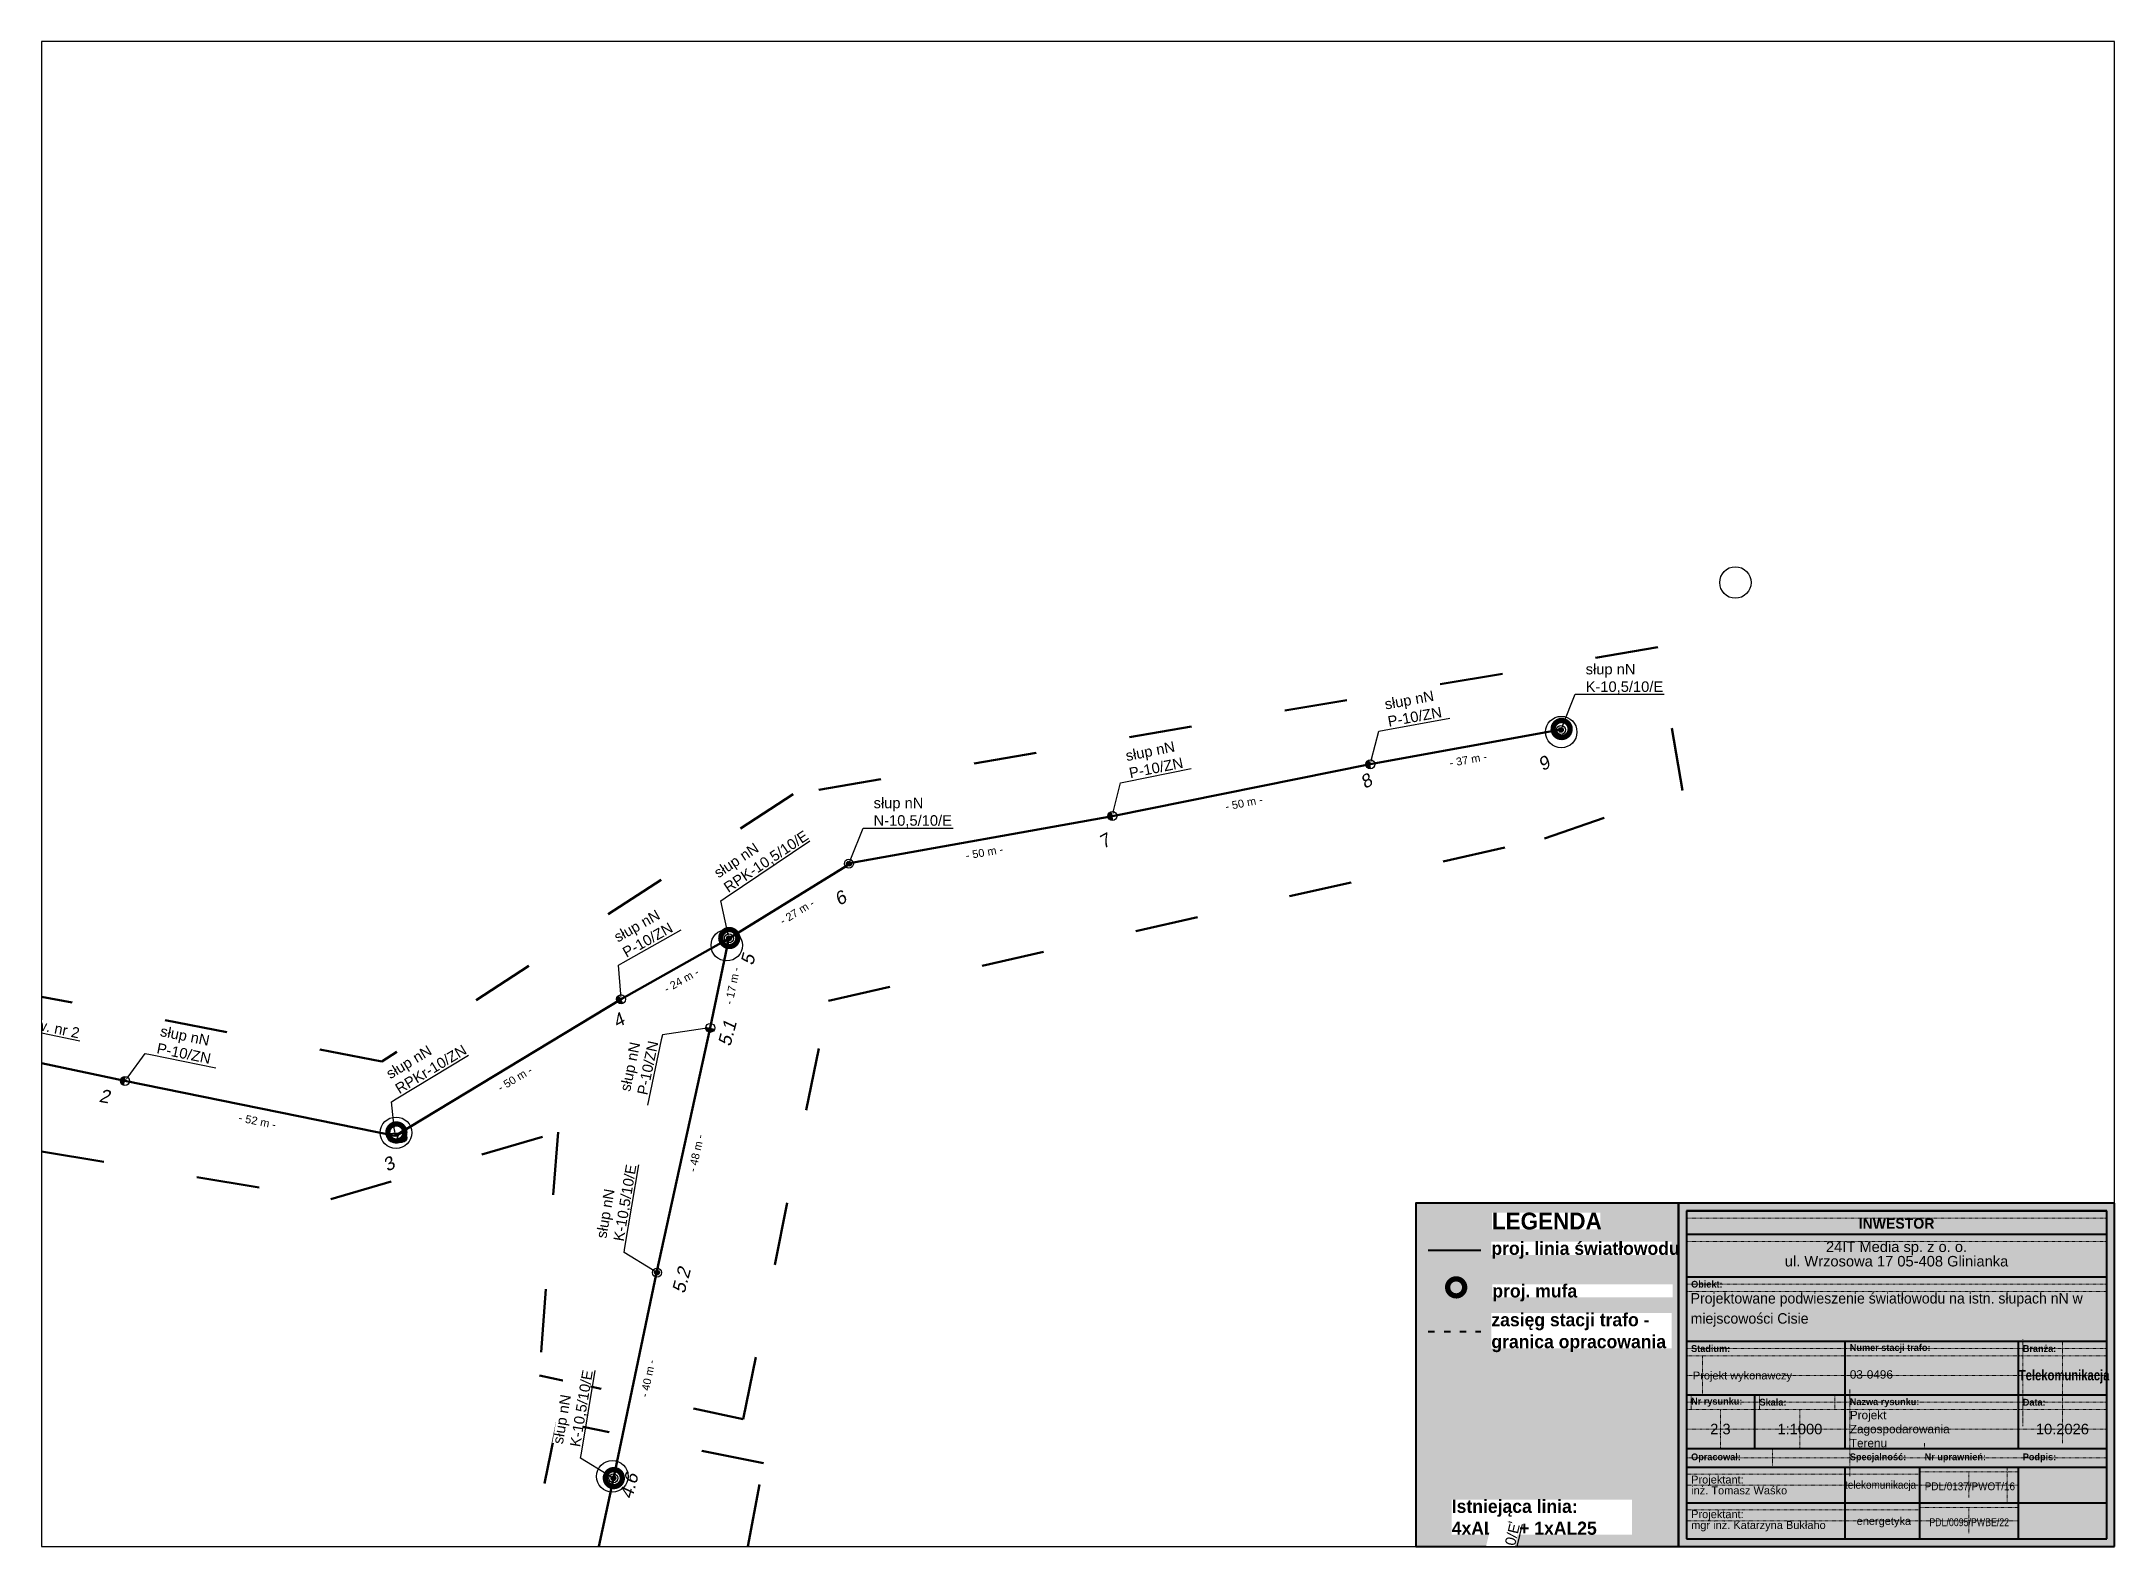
# Paper-space layout '496-3' of a CAD drawing. Header units: metres, sheet in millimetres. Extents: x 0 to 395, y 0 to 287.
# The model-space entities are those that its viewports show. They can reach past a viewport. Long polylines and large blocks are cut down to what shows.
import ezdxf
from ezdxf import colors
from ezdxf.entities.mleader import LeaderData, LeaderLine
from ezdxf.math import Vec2, Vec3

# ---------------------------------------------------------------- set-up
doc = ezdxf.new("R2010")
doc.units = ezdxf.units.M
for name, pattern in [('ACAD_ISO03W100', [30, 12, -18]), ('DGN Style 2', [0.005224, 0.003135, -0.00209]), ('GCAD_ISO03W100', [30, 12, -18])]:
    doc.linetypes.add(name, pattern=pattern)
for name, color, linetype, lineweight in [('!tele', 30, 'Continuous', 50), ('!trafo', 6, 'GCAD_ISO03W100', 50), ('00_Mufa', 3, 'Continuous', 30), ('@Tabelka', 7, 'Continuous', 13), ('_mm zasięg trafo', 6, 'ACAD_ISO03W100', 35), ('_numery', 7, 'Continuous', 40), ('_światłowód', 30, 'Continuous', 50)]:
    doc.layers.add(name, color=color, linetype=linetype, lineweight=lineweight)
doc.layers.add('@KonstrTabelki', color=253, linetype='DGN Style 2', lineweight=0, plot=False)
for name, color, linetype in [('_MM mufy', 3, 'Continuous'), ('_MM opisy', 7, 'Continuous'), ('_MM slupy', 5, 'Continuous'), ('DIM', 7, 'Continuous')]:
    doc.layers.add(name, color=color, linetype=linetype)
doc.styles.add('BardzoMale-PrawaGora', font='arial.ttf', dxfattribs={"height": 0.0025})
doc.styles.get("Standard").update_dxf_attribs({"font": 'arial.ttf'})
doc.dimstyles.new('opis linie', dxfattribs={"dimtxt": 1.5, "dimasz": 0.18, "dimexe": 0.18, "dimexo": 0.0625, "dimgap": 2.5, "dimtad": 4, "dimdec": 0, "dimzin": 0, "dimdsep": 46, "dimtxsty": 'Standard', "dimcen": 0.09, "dimse1": 1, "dimse2": 1, "dimsd1": 1, "dimsd2": 1, "dimclrt": 256, "dimadec": 0, "dimazin": 0, "dimtfac": 1, "dimtdec": 0, "dimtofl": 0, "dimtmove": 0, "dimatfit": 3, "dimfxl": 1, "dimtfill": 1, "dimtolj": 1, "dimtzin": 0, "dimarcsym": 0})

psp = doc.layouts.new('496-3')

# ---------------------------------------------------------------- texts
at = {"color": 18, "true_color": 0x000000, "insert": (313.91, 48.27), "char_height": 2, "width": 76.9558, "attachment_point": 1, "line_spacing_factor": 0.825, "style": 'BardzoMale-PrawaGora'}
psp.add_mtext('\\pxsm1.15,ql;{\\fLato Light|b0|i0|c238|p34;\\C256;Projektowane podwieszenie światłowodu na istn. słupach nN w miejscowości Cisie}', dxfattribs=at)
at = {"color": 1, "char_height": 1.6, "width": 26.3577, "attachment_point": 4}
for s, insert in [('{\\C18;\\c0;03-0496}', (344.21, 32.76, 1)), ('{\\C18;\\c0;Projekt Zagospodarowania Terenu}', (344.21, 22.36, 1))]:
    psp.add_mtext(s, dxfattribs=dict(at, insert=insert))
at = {"char_height": 2, "attachment_point": 5, "line_spacing_factor": 0.825}
for s, insert in [('2.3', (319.57, 22.36)), ('1:1000', (334.71, 22.36))]:
    psp.add_mtext(s, dxfattribs=dict(at, insert=insert))

msp = doc.modelspace()

# ---------------------------------------------------------------- blocks, each defined once
blk = doc.blocks.new('tabelka')
at = {"true_color": 0xffffff, "transparency": 33554687}
h = blk.add_hatch(color=7, dxfattribs=at)
h.dxf.hatch_style = 1
h.paths.add_polyline_path([(-83, 65.41), (0, 65.41), (0, 0), (-83, 0)])
at = {"layer": '@KonstrTabelki', "lineweight": 0}
for p, q in [((-1.5, 62.52), (-81.5, 62.52)), ((-1.5, 58.08), (-81.5, 58.08)), ((-1.5, 49.94), (-81.5, 49.94)), ((-81.5, 48.55), (-1.5, 48.55)), ((-1.5, 37.69), (-81.5, 37.69)), ((-81.5, 36.3), (-1.5, 36.3)), ((-78.46, 36.3), (-78.46, 28.86)), ((-17.47, 39.44), (-17.47, 22.94)), ((-9.93, 19.68), (-9.93, 39.08)), ((-81.5, 32.58), (-1.5, 32.58)), ((-80.6, 28.86), (-80.6, 26.08)), ((-67.58, 28.86), (-67.58, 26.08)), ((-53.27, 26.08), (-53.27, 28.86)), ((-50.39, 29.9), (-50.39, 18.64)), ((-17.47, 28.86), (-17.47, 22.94)), ((-9.93, 19.68), (-9.93, 28.86)), ((-1.5, 27.47), (-81.5, 27.47)), ((-81.5, 26.08), (-1.5, 26.08)), ((-74.99, 18.64), (-74.99, 26.08)), ((-59.88, 18.64), (-59.88, 26.08)), ((-1.5, 27.47), (-18.36, 27.47)), ((-1.5, 22.36), (-81.5, 22.36)), ((-1.5, 22.36), (-18.36, 22.36)), ((-81.5, 16.88), (-1.5, 16.88)), ((-65.11, 18.64), (-65.11, 15.11)), ((-50.39, 18.64), (-50.39, 13.41)), ((-36.15, 19.68), (-36.15, 18.64)), ((-37.05, 13.77), (-81.5, 13.77)), ((-37.05, 14.25), (-18.36, 14.25)), ((-27.71, 14.25), (-27.71, 9.31)), ((-20.43, 15.11), (-20.43, 8.31)), ((-37.05, 11.71), (-81.5, 11.71)), ((-18.36, 11.71), (-37.05, 11.71)), ((-37.05, 6.97), (-81.5, 6.97)), ((-37.05, 4.9), (-81.5, 4.9)), ((-37.05, 7.44), (-18.36, 7.44)), ((-18.36, 4.9), (-37.05, 4.9)), ((-27.71, 7.44), (-27.71, 2.5))]:
    blk.add_line(p, q, dxfattribs=at)
at = {"layer": '@KonstrTabelki'}
for points in [[(-51.29, 28.86), (-51.29, 39.08)], [(-51.29, 18.64), (-51.29, 28.86)]]:
    blk.add_lwpolyline(points, dxfattribs=at)
at = {"layer": '@Tabelka', "lineweight": 40}
for p, q in [((0, 65.41), (-83, 65.41)), ((-83, 65.41), (-83, 0)), ((-81.5, 63.91), (-1.5, 63.91)), ((-1.5, 63.91), (-81.5, 63.91)), ((-81.5, 63.91), (-81.5, 1.5)), ((-1.5, 1.5), (-1.5, 63.91)), ((0, 0), (0, 65.41)), ((-81.5, 59.47), (-1.5, 59.47)), ((-81.5, 51.33), (-1.5, 51.33)), ((-81.5, 39.08), (-1.5, 39.08)), ((-81.5, 39.08), (-18.36, 39.08)), ((-51.29, 28.86), (-51.29, 39.08)), ((-51.29, 28.86), (-51.29, 35.67)), ((-18.36, 39.08), (-18.36, 28.86)), ((-81.5, 28.86), (-18.36, 28.86)), ((-68.48, 18.64), (-68.48, 28.86)), ((-51.29, 18.64), (-51.29, 28.86)), ((-18.36, 28.86), (-1.5, 28.86)), ((-18.36, 28.86), (-18.36, 18.64)), ((-51.29, 18.64), (-51.29, 25.45)), ((-18.36, 25.45), (-18.36, 18.64)), ((-81.5, 18.64), (-1.5, 18.64)), ((-81.5, 18.64), (-1.5, 18.64)), ((-81.5, 15.11), (-1.5, 15.11)), ((-51.29, 1.5), (-51.29, 15.11)), ((-37.05, 1.5), (-37.05, 15.11)), ((-18.36, 15.11), (-18.36, 1.5)), ((-81.5, 8.31), (-1.5, 8.31)), ((-81.5, 8.31), (-1.5, 8.31)), ((-81.5, 1.5), (-1.5, 1.5)), ((-83, 0), (0, 0))]:
    blk.add_line(p, q, dxfattribs=at)
at = {"layer": '@Tabelka'}
for s, insert, char_height, attachment_point, line_spacing_factor in [('{\\fLato Light|b1|i0|c238|p34;INWESTOR}', (-41.5, 62.52), 2, 2, 0.825), ('24IT Media sp. z o. o.\\Pul. Wrzosowa 17 05-408 Glinianka', (-41.5, 58.08), 2, 2, 0.825), ('{\\fLato Light|b1|i0|c238|p34;Obiekt:}', (-80.6, 49.94), 1.3, 4, 0.946154), ('{\\fLato Light|b1|i0|c238|p34;Branża:}', (-17.47, 37.69), 1.3, 4, 0.946154), ('Projekt wykonawczy', (-80.27, 32.34), 1.5, 4, 0.825), ('{\\fLato Light|b1|i0|c238|p34;\\W0.8;Telekomunikacja}', (-9.6, 32.34), 2, 5, 0.76875), ('{\\fLato Light|b1|i0|c238|p34;Nr rysunku:}', (-80.6, 27.47), 1.3, 4, 0.946154), ('{\\fLato Light|b1|i0|c238|p34;Skala:}', (-67.58, 27.47), 1.3, 4, 0.946154), ('{\\fLato Light|b1|i0|c238|p34;Nazwa rysunku:}', (-50.39, 27.38), 1.3, 4, 0.946154), ('{\\fLato Light|b1|i0|c238|p34;Data:}', (-17.47, 27.47), 1.3, 4, 0.946154), ('10.2026', (-9.93, 22.36), 2, 5, 0.825), ('{\\fLato Light|b1|i0|c238|p34;Opracował:}', (-80.6, 16.88), 1.3, 4, 0.946154), ('{\\fLato Light|b1|i0|c238|p34;Specjalność:}', (-50.39, 16.88), 1.3, 4, 0.946154), ('{\\fLato Light|b1|i0|c238|p34;Nr uprawnień:}', (-36.15, 16.88), 1.3, 4, 0.946154), ('{\\fLato Light|b1|i0|c238|p34;Podpis:}', (-17.47, 16.88), 1.3, 4, 0.946154)]:
    blk.add_mtext(s, dxfattribs=dict(at, insert=insert, char_height=char_height, attachment_point=attachment_point, line_spacing_factor=line_spacing_factor))
for s, insert, char_height, width, attachment_point, line_spacing_factor in [('{\\fLato Light|b1|i0|c238|p34;Stadium:}', (-80.6, 37.69), 1.3, 8.6456, 4, 0.946154), ('{\\fLato Light|b1|i0|c238|p34;Numer stacji trafo:}', (-50.39, 37.69), 1.3, 16.1141, 4, 0.946154), ('Projektant:\\Pinż. Tomasz Waśko', (-80.6, 11.71), 1.5, 27.9275, 4, 0.825), ('{\\W0.9;telekomunikacja}', (-44.53, 11.53), 1.5, 22.915, 5, 0.825), ('{\\W0.9;PDL/0137/PWOT/16}', (-27.54, 11.46), 1.5, 22.915, 5, 0.825), ('Projektant:\\Pmgr inż. Katarzyna Bukłaho', (-80.6, 4.9), 1.5, 27.9275, 4, 0.825), ('energetyka', (-43.91, 4.64), 1.5, 22.915, 5, 0.825), ('{\\W0.8;PDL/0095/PWBE/22}', (-27.66, 4.62), 1.5, 22.915, 5, 0.825)]:
    blk.add_mtext(s, dxfattribs=dict(at, insert=insert, char_height=char_height, width=width, attachment_point=attachment_point, line_spacing_factor=line_spacing_factor))
blk = doc.blocks.new('mufa')
at = {"layer": '_MM mufy'}
h = blk.add_hatch(color=256, dxfattribs=at)
h.dxf.hatch_style = 1
h.paths.add_polyline_path([(2.15, 0.12, 1), (-2.1, -0.05, 1)])
h.paths.add_polyline_path([(-1.1, -0.01, -1), (1.15, 0.08, -1)], flags=16)
h.paths.add_polyline_path([(-0.83, 0, -1), (0.88, 0.07, -1)], flags=0)
blk = doc.blocks.new('legenda')
at = {"true_color": 0xffffff, "transparency": 33554687}
h = blk.add_hatch(color=7, dxfattribs=at)
h.dxf.hatch_style = 1
h.paths.add_polyline_path([(-50, 65.41), (0, 65.41), (0, 0), (-50, 0)])
at = {"lineweight": 40}
blk.add_lwpolyline([(0, 65.41), (-50, 65.41), (-50, 0)], dxfattribs=at)
at = {"layer": '_mm zasięg trafo', "lineweight": 40, "ltscale": 0.1}
blk.add_lwpolyline([(-47.62, 40.95), (-37.62, 40.95)], dxfattribs=at)
at = {"layer": '_światłowód', "lineweight": 40}
blk.add_lwpolyline([(-47.62, 56.41), (-37.62, 56.41)], dxfattribs=at)
at = {"layer": '_mm zasięg trafo'}
blk.add_blockref('mufa', (-42.35, 49.31), dxfattribs=at)
at = {"layer": '_mm zasięg trafo', "bg_fill": 3, "box_fill_scale": 1, "bg_fill_color": 256, "bg_fill_transparency": 0}
for s, width, heights, insert, char_height, attachment_point in [('{\\fLato Light|b1|i0|c238|p34;\\C7;LEGENDA}', 20.65, [-3.27], (-35.53, 63.58), 3.2, 1), ('\\pxt4;{\\fLato Light|b1|i0|c238|p34;\\C7;proj. linia światłowodu}', 34.3358, [0], (-35.62, 56.41), 2.5, 4), ('\\pxt4;{\\fLato Light|b1|i0|c238|p34;\\C7;proj. mufa}', 34.3358, [0], (-35.44, 48.3), 2.5, 4), ('\\pxt4;{\\fLato Light|b1|i0|c238|p34;\\C7;zasięg stacji trafo - granica opracowania}', 34.3358, [-7.36], (-35.62, 40.72), 2.5, 4)]:
    blk.add_mtext_dynamic_manual_height_columns(s, width=width, gutter_width=1, heights=heights, dxfattribs=dict(at, insert=insert, char_height=char_height, attachment_point=attachment_point))
at = {"lineweight": 40}
blk.add_lwpolyline([(-50, 0), (0, 0), (0, 65.41)], dxfattribs=at)
at = {"layer": '_mm zasięg trafo', "insert": (-43.16, 5.56), "char_height": 2.5, "attachment_point": 4, "bg_fill": 3, "box_fill_scale": 1, "bg_fill_color": 256, "bg_fill_transparency": 0}
blk.add_mtext_dynamic_manual_height_columns('\\pxt4;{\\fLato Light|b1|i0|c238|p34;\\C7;Istniejąca linia:\\P4xAL50 + 1xAL25}', width=34.3358, gutter_width=1, heights=[-6.79], dxfattribs=at)
blk = doc.blocks.new('ZN')
at = {"layer": '_MM slupy', "transparency": 33554687}
h = blk.add_hatch(color=256, dxfattribs=at)
h.dxf.hatch_style = 1
h.paths.add_polyline_path([(0, -0.86), (0, 0.86, 1)])
at = {"layer": '_MM slupy'}
blk.add_circle((0, 0), 0.857, dxfattribs=at)
blk = doc.blocks.new('*D3219')
at = {"layer": 'DIM', "insert": (7526285.87, 5787678.51), "char_height": 1.5, "attachment_point": 5, "rotation": 78.2169, "bg_fill": 3, "box_fill_scale": 1.1, "bg_fill_color": 9, "bg_fill_true_color": 13158600, "bg_fill_transparency": 0}
blk.add_mtext('\\A1;- 17 m -', dxfattribs=at)
blk = doc.blocks.new('*D3220')
at = {"layer": 'DIM', "insert": (7526278.97, 5787646.64), "char_height": 1.5, "attachment_point": 5, "rotation": 77.6135, "bg_fill": 3, "box_fill_scale": 1.1, "bg_fill_color": 9, "bg_fill_true_color": 13158600, "bg_fill_transparency": 0}
blk.add_mtext('\\A1;- 48 m -', dxfattribs=at)
blk = doc.blocks.new('*D3221')
at = {"layer": 'DIM', "insert": (7526269.77, 5787603.76), "char_height": 1.5, "attachment_point": 5, "rotation": 78.2129, "bg_fill": 3, "box_fill_scale": 1.1, "bg_fill_color": 9, "bg_fill_true_color": 13158600, "bg_fill_transparency": 0}
blk.add_mtext('\\A1;- 40 m -', dxfattribs=at)
blk = doc.blocks.new('*D3222')
at = {"layer": 'DIM', "insert": (7526260.99, 5787562.51), "char_height": 1.5, "attachment_point": 5, "rotation": 77.8279, "bg_fill": 3, "box_fill_scale": 1.1, "bg_fill_color": 9, "bg_fill_true_color": 13158600, "bg_fill_transparency": 0}
blk.add_mtext('\\A1;- 44 m -', dxfattribs=at)
blk = doc.blocks.new('*D3226')
at = {"layer": 'DIM', "insert": (7526425.91, 5787721.55), "char_height": 1.5, "attachment_point": 5, "rotation": 10.3416, "bg_fill": 3, "box_fill_scale": 1.1, "bg_fill_color": 9, "bg_fill_true_color": 13158600, "bg_fill_transparency": 0}
blk.add_mtext('\\A1;- 37 m -', dxfattribs=at)
blk = doc.blocks.new('*D3227')
at = {"layer": 'DIM', "insert": (7526383.23, 5787713.31), "char_height": 1.5, "attachment_point": 5, "rotation": 11.3607, "bg_fill": 3, "box_fill_scale": 1.1, "bg_fill_color": 9, "bg_fill_true_color": 13158600, "bg_fill_transparency": 0}
blk.add_mtext('\\A1;- 50 m -', dxfattribs=at)
blk = doc.blocks.new('*D3228')
at = {"layer": 'DIM', "insert": (7526333.82, 5787703.91), "char_height": 1.5, "attachment_point": 5, "rotation": 10.1704, "bg_fill": 3, "box_fill_scale": 1.1, "bg_fill_color": 9, "bg_fill_true_color": 13158600, "bg_fill_transparency": 0}
blk.add_mtext('\\A1;- 50 m -', dxfattribs=at)
blk = doc.blocks.new('*D3229')
at = {"layer": 'DIM', "insert": (7526298.18, 5787692.6), "char_height": 1.5, "attachment_point": 5, "rotation": 31.6696, "bg_fill": 3, "box_fill_scale": 1.1, "bg_fill_color": 9, "bg_fill_true_color": 13158600, "bg_fill_transparency": 0}
blk.add_mtext('\\A1;- 27 m -', dxfattribs=at)
blk = doc.blocks.new('*D3230')
at = {"layer": 'DIM', "insert": (7526276.17, 5787679.56), "char_height": 1.5, "attachment_point": 5, "rotation": 29.4497, "bg_fill": 3, "box_fill_scale": 1.1, "bg_fill_color": 9, "bg_fill_true_color": 13158600, "bg_fill_transparency": 0}
blk.add_mtext('\\A1;- 24 m -', dxfattribs=at)
blk = doc.blocks.new('*D3231')
at = {"layer": 'DIM', "insert": (7526244.48, 5787660.81), "char_height": 1.5, "attachment_point": 5, "rotation": 31.137, "bg_fill": 3, "box_fill_scale": 1.1, "bg_fill_color": 9, "bg_fill_true_color": 13158600, "bg_fill_transparency": 0}
blk.add_mtext('\\A1;- 50 m -', dxfattribs=at)
blk = doc.blocks.new('*D3232')
at = {"layer": 'DIM', "insert": (7526195.46, 5787652.73), "char_height": 1.5, "attachment_point": 5, "rotation": 348.5218, "bg_fill": 3, "box_fill_scale": 1.1, "bg_fill_color": 9, "bg_fill_true_color": 13158600, "bg_fill_transparency": 0}
blk.add_mtext('\\A1;- 52 m -', dxfattribs=at)
blk = doc.blocks.new('*D3233')
at = {"layer": 'DIM', "insert": (7526145.68, 5787663.03), "char_height": 1.5, "attachment_point": 5, "rotation": 348.0841, "bg_fill": 3, "box_fill_scale": 1.1, "bg_fill_color": 9, "bg_fill_true_color": 13158600, "bg_fill_transparency": 0}
blk.add_mtext('\\A1;- 49 m -', dxfattribs=at)
blk = doc.blocks.new('R')
at = {"layer": '_MM slupy', "transparency": 33554687}
h = blk.add_hatch(color=256, dxfattribs=at)
h.dxf.hatch_style = 1
h.paths.add_polyline_path([(-0.93, -0.86), (-0.93, 0.86, 1)])
h = blk.add_hatch(color=256, dxfattribs=at)
h.dxf.hatch_style = 1
h.paths.add_polyline_path([(0.93, 0.86), (0.93, -0.86, 1)])
at = {"layer": '_MM slupy'}
for points in [[(-0.93, 0.86), (0.93, 0.86)], [(-0.93, -0.86), (0.93, -0.86)]]:
    blk.add_lwpolyline(points, dxfattribs=at)
for centre in [(-0.93, 0), (0.93, 0)]:
    blk.add_circle(centre, 0.857, dxfattribs=at)
blk = doc.blocks.new('E')
at = {"layer": '_MM slupy'}
h = blk.add_hatch(color=256, dxfattribs=at)
h.dxf.hatch_style = 1
h.paths.add_polyline_path([(0.27, 0.37, 1), (-0.27, -0.37, 1)])
for radius in [0.857, 0.457]:
    blk.add_circle((0, 0), radius, dxfattribs=at)
blk = doc.blocks.new('q')
at = {"layer": '_MM slupy'}
blk.add_blockref('ZN', (0, 0), dxfattribs=at)
at = {"layer": '_MM opisy'}
ml = blk.add_multileader_mtext('Standard', dxfattribs=at)
ml.set_content('\\pxql;słup nN\\PP-10/ZN', color=256)
ml.set_leader_properties()
ml.build(insert=Vec2(0, 0))
ml.multileader.update_dxf_attribs({"has_text_frame": 1, "text_left_attachment_type": 5, "text_right_attachment_type": 5, "dogleg_length": 1, "arrow_head_size": 1})
ctx = ml.context
ctx.base_point, ctx.char_height, ctx.arrow_head_size, ctx.landing_gap_size, ctx.plane_origin = Vec3(3.75, 5.9), 2, 1, 1, Vec3(1.72, -1.42)
ctx.left_attachment, ctx.right_attachment = 5, 5
notes = []
notes.append((ctx, [(0, (1, 1, 0), (2.75, 5.9), (1, 0), 1, [(0, [(0, 0), (2.75, 5.9)], 0, [])])]))
ctx.mtext.insert, ctx.mtext.flow_direction = Vec3(4.75, 11.7), 5
ctx.mtext.has_bg_fill, ctx.mtext.bg_color, ctx.mtext.bg_scale_factor, ctx.mtext.bg_transparency, ctx.mtext.use_window_bg_color = 1, -1023410175, 1, 0, 1
for ctx, leaders in notes:
    for number, flags, end, landing, length, lines in leaders:
        leader = LeaderData()
        leader.index, (leader.has_last_leader_line, leader.has_dogleg_vector, leader.attachment_direction) = number, flags
        leader.last_leader_point, leader.dogleg_vector, leader.dogleg_length = Vec3(end), Vec3(landing), length
        for number, points, colour, breaks in lines:
            line = LeaderLine()
            line.index, line.vertices, line.color, line.breaks = number, Vec3.list(points), colors.encode_raw_color(colour), breaks
            leader.lines.append(line)
        ctx.leaders.append(leader)

# ---------------------------------------------------------------- linework, layer by layer
at = {"layer": '!trafo'}
for points in [[(7526458.12, 5787567.94), (7526415.96, 5787570.38), (7526398.84, 5787502.11)], [(7526273.08, 5787488.73), (7526291.8, 5787587.62), (7526252.51, 5787595.53), (7526231.41, 5787491.63)]]:
    msp.add_lwpolyline(points, dxfattribs=at)
msp.add_lwpolyline([(7525573.46, 5787783.72), (7525566.02, 5787748.05), (7525693.92, 5787724.85), (7525684.86, 5787676.78), (7525730.62, 5787669.74), (7525742.18, 5787719.35), (7526043.07, 5787665.25), (7526209.43, 5787637.87), (7526252.67, 5787650.65), (7526249.12, 5787604.32), (7526287.93, 5787596.02), (7526304.14, 5787675.68), (7526440.47, 5787706.54), (7526466.72, 5787715.72), (7526462, 5787742.97), (7526297.45, 5787715.01), (7526219.13, 5787664.12), (7525893.13, 5787725.99)], close=True, dxfattribs=at)
at = {"layer": '00_Mufa'}
for centre in [(7526476.79, 5787755.3), (7526443.62, 5787726.82), (7526284.8, 5787686.24), (7526221.84, 5787650.53), (7526263, 5787585.11)]:
    msp.add_circle(centre, 3, dxfattribs=at)

# ---------------------------------------------------------------- next in the draw order: block references
for p, rotation in [((7526407.28, 5787720.71), 10.3415896370192), ((7526358.2, 5787710.84), 11.36066132223895), ((7526264.68, 5787675.95), 29.44973462084828), ((7526170.24, 5787660.41), 348.5217865194734)]:
    msp.add_blockref('q', p, dxfattribs=dict(rotation=rotation))

# ---------------------------------------------------------------- next in the draw order: leaders
at = {"layer": '_MM opisy'}
ml = msp.add_multileader_mtext('Standard', dxfattribs=at)
ml.set_content('\\pxql;słup nN\\PK-10,5/10/E', color=256)
ml.set_leader_properties()
ml.build(insert=Vec2(0, 0))
ml.multileader.update_dxf_attribs({"has_text_frame": 1, "text_left_attachment_type": 5, "text_right_attachment_type": 5, "dogleg_length": 1, "arrow_head_size": 1})
ctx = ml.context
ctx.base_point, ctx.char_height, ctx.arrow_head_size, ctx.landing_gap_size, ctx.plane_origin, ctx.plane_x_axis, ctx.plane_y_axis = Vec3(7526432.52, 5787560.43), 2, 1, 1, Vec3(7526440.05, 5787556.58), Vec3(0.233121, 0.972448), Vec3(-0.972448, 0.233121)
ctx.left_attachment, ctx.right_attachment = 5, 5
notes = []
notes.append((ctx, [(0, (1, 1, 0), (7526432.29, 5787559.46), (0.233121, 0.972448), 1, [(0, [(7526438.27, 5787555.24)], 0, [])])]))
ctx.mtext.insert, ctx.mtext.text_direction, ctx.mtext.flow_direction = Vec3(7526427.15, 5787562.75), Vec3(0.233121, 0.972448), 5
ctx.mtext.has_bg_fill, ctx.mtext.bg_color, ctx.mtext.bg_scale_factor, ctx.mtext.bg_transparency, ctx.mtext.use_window_bg_color = 1, -1023410175, 1, 0, 1
for ctx, leaders in notes:
    for number, flags, end, landing, length, lines in leaders:
        leader = LeaderData()
        leader.index, (leader.has_last_leader_line, leader.has_dogleg_vector, leader.attachment_direction) = number, flags
        leader.last_leader_point, leader.dogleg_vector, leader.dogleg_length = Vec3(end), Vec3(landing), length
        for number, points, colour, breaks in lines:
            line = LeaderLine()
            line.index, line.vertices, line.color, line.breaks = number, Vec3.list(points), colors.encode_raw_color(colour), breaks
            leader.lines.append(line)
        ctx.leaders.append(leader)

# ---------------------------------------------------------------- next in the draw order: linework, layer by layer
at = {"layer": '!tele'}
for points in [[(7526122.16, 5787670.56), (7526170.24, 5787660.41), (7526221.68, 5787649.97), (7526264.68, 5787675.95), (7526285.19, 5787687.53), (7526308.55, 5787701.94), (7526358.2, 5787710.84), (7526407.28, 5787720.71), (7526443.64, 5787727.34)], [(7526235.61, 5787472.58), (7526239.92, 5787476.29), (7526246.79, 5787508.36), (7526253.87, 5787541.36), (7526263.23, 5787584.72), (7526271.39, 5787623.84), (7526281.64, 5787670.51), (7526285.19, 5787687.53)]]:
    msp.add_lwpolyline(points, dxfattribs=at)

# ---------------------------------------------------------------- next in the draw order: dimensions: what is measured, and where the dimension line sits
at = {"layer": 'DIM'}
for p1, p2, picture, middle in [((7526443.64, 5787727.34), (7526407.28, 5787720.71), '*D3226', (7526425.91, 5787721.55)), ((7526285.19, 5787687.53), (7526281.64, 5787670.51), '*D3219', (7526285.87, 5787678.51))]:
    dim = msp.add_aligned_dim(p1=p1, p2=p2, distance=-0.75, dimstyle='opis linie', override={"dimpost": '- <> m -'}, dxfattribs=at)
    dim.commit()
    dim.dimension.update_dxf_attribs({"geometry": picture, "text_midpoint": middle})

# ---------------------------------------------------------------- next in the draw order: texts
at = {"layer": '_numery', "oblique": 10}
for s, rotation, p in [('9', 28.9889, (7526440.09, 5787719.33)), ('5', 74.9518, (7526289.77, 5787682.27))]:
    msp.add_text(s, height=2.5, rotation=rotation, dxfattribs=at).set_placement(p)

# ---------------------------------------------------------------- next in the draw order: dimensions: what is measured, and where the dimension line sits
at = {"layer": 'DIM'}
for p1, p2, picture, middle in [((7526407.28, 5787720.71), (7526358.2, 5787710.84), '*D3227', (7526383.23, 5787713.31)), ((7526281.64, 5787670.51), (7526271.39, 5787623.84), '*D3220', (7526278.97, 5787646.64))]:
    dim = msp.add_aligned_dim(p1=p1, p2=p2, distance=-0.75, dimstyle='opis linie', override={"dimpost": '- <> m -'}, dxfattribs=at)
    dim.commit()
    dim.dimension.update_dxf_attribs({"geometry": picture, "text_midpoint": middle})

# ---------------------------------------------------------------- next in the draw order: leaders
at = {"layer": '_MM opisy'}
ml = msp.add_multileader_mtext('Standard', dxfattribs=at)
ml.set_content('\\pxql;słup nN\\PK-10,5/10/E', color=256)
ml.set_leader_properties()
ml.build(insert=Vec2(0, 0))
ml.multileader.update_dxf_attribs({"has_text_frame": 1, "text_left_attachment_type": 5, "text_right_attachment_type": 5, "dogleg_length": 1, "arrow_head_size": 1})
ctx = ml.context
ctx.base_point, ctx.char_height, ctx.arrow_head_size, ctx.landing_gap_size, ctx.plane_origin = Vec3(7526447.28, 5787734.04), 2, 1, 1, Vec3(7526445.29, 5787725.82)
ctx.left_attachment, ctx.right_attachment = 5, 5
notes = []
notes.append((ctx, [(0, (1, 1, 0), (7526446.28, 5787734.04), (1, 0), 1, [(0, [(7526443.57, 5787727.24)], 0, [])])]))
ctx.mtext.insert, ctx.mtext.flow_direction = Vec3(7526448.28, 5787739.81), 5
ctx.mtext.has_bg_fill, ctx.mtext.bg_color, ctx.mtext.bg_scale_factor, ctx.mtext.bg_transparency, ctx.mtext.use_window_bg_color = 1, -1023410175, 1, 0, 1
for ctx, leaders in notes:
    for number, flags, end, landing, length, lines in leaders:
        leader = LeaderData()
        leader.index, (leader.has_last_leader_line, leader.has_dogleg_vector, leader.attachment_direction) = number, flags
        leader.last_leader_point, leader.dogleg_vector, leader.dogleg_length = Vec3(end), Vec3(landing), length
        for number, points, colour, breaks in lines:
            line = LeaderLine()
            line.index, line.vertices, line.color, line.breaks = number, Vec3.list(points), colors.encode_raw_color(colour), breaks
            leader.lines.append(line)
        ctx.leaders.append(leader)

# ---------------------------------------------------------------- next in the draw order: block references
at = {"color": 5, "lineweight": 70}
msp.add_blockref('mufa', (7526443.68, 5787727.37), dxfattribs=at)
msp.add_blockref('E', (7526443.57, 5787727.24))
at = {"layer": '_MM slupy', "rotation": 78.21692269919308}
msp.add_blockref('ZN', (7526281.64, 5787670.51), dxfattribs=at)

# ---------------------------------------------------------------- next in the draw order: texts
at = {"layer": '_numery', "oblique": 10}
msp.add_text('8', height=2.5, rotation=28.9889, dxfattribs=at).set_placement((7526406.25, 5787715.95))

# ---------------------------------------------------------------- next in the draw order: dimensions: what is measured, and where the dimension line sits
at = {"layer": 'DIM'}
for p1, p2, picture, middle in [((7526358.2, 5787710.84), (7526308.55, 5787701.94), '*D3228', (7526333.82, 5787703.91)), ((7526271.39, 5787623.84), (7526263.23, 5787584.72), '*D3221', (7526269.77, 5787603.76))]:
    dim = msp.add_aligned_dim(p1=p1, p2=p2, distance=-0.75, dimstyle='opis linie', override={"dimpost": '- <> m -'}, dxfattribs=at)
    dim.commit()
    dim.dimension.update_dxf_attribs({"geometry": picture, "text_midpoint": middle})

# ---------------------------------------------------------------- next in the draw order: texts
at = {"layer": '_numery', "oblique": 10}
for s, rotation, p in [('7', 28.9889, (7526356.46, 5787704.54)), ('5.2', 74.9518, (7526276.73, 5787619.79))]:
    msp.add_text(s, height=2.5, rotation=rotation, dxfattribs=at).set_placement(p)

# ---------------------------------------------------------------- next in the draw order: dimensions: what is measured, and where the dimension line sits
at = {"layer": 'DIM'}
for p1, p2, picture, middle in [((7526308.55, 5787701.94), (7526285.19, 5787687.53), '*D3229', (7526298.18, 5787692.6)), ((7526263.23, 5787584.72), (7526253.87, 5787541.36), '*D3222', (7526260.99, 5787562.51))]:
    dim = msp.add_aligned_dim(p1=p1, p2=p2, distance=-0.75, dimstyle='opis linie', override={"dimpost": '- <> m -'}, dxfattribs=at)
    dim.commit()
    dim.dimension.update_dxf_attribs({"geometry": picture, "text_midpoint": middle})

# ---------------------------------------------------------------- next in the draw order: leaders
at = {"layer": '_MM opisy'}
ml = msp.add_multileader_mtext('Standard', dxfattribs=at)
ml.set_content('\\pxql;słup nN\\PK-10,5/10/E', color=256)
ml.set_leader_properties()
ml.build(insert=Vec2(0, 0))
ml.multileader.update_dxf_attribs({"has_text_frame": 1, "text_left_attachment_type": 5, "text_right_attachment_type": 5, "dogleg_length": 1, "arrow_head_size": 1})
ctx = ml.context
ctx.base_point, ctx.char_height, ctx.arrow_head_size, ctx.landing_gap_size, ctx.plane_origin, ctx.plane_x_axis, ctx.plane_y_axis = Vec3(7526265.42, 5787628.7), 2, 1, 1, Vec3(7526273.19, 5787625.37), Vec3(0.166258, 0.986082), Vec3(-0.986082, 0.166258)
ctx.left_attachment, ctx.right_attachment = 5, 5
notes = []
notes.append((ctx, [(0, (1, 1, 0), (7526265.25, 5787627.72), (0.166258, 0.986082), 1, [(0, [(7526271.51, 5787623.91)], 0, [])])]))
ctx.mtext.insert, ctx.mtext.text_direction, ctx.mtext.flow_direction = Vec3(7526259.9, 5787630.65), Vec3(0.166258, 0.986082), 5
ctx.mtext.has_bg_fill, ctx.mtext.bg_color, ctx.mtext.bg_scale_factor, ctx.mtext.bg_transparency, ctx.mtext.use_window_bg_color = 1, -1023410175, 1, 0, 1
for ctx, leaders in notes:
    for number, flags, end, landing, length, lines in leaders:
        leader = LeaderData()
        leader.index, (leader.has_last_leader_line, leader.has_dogleg_vector, leader.attachment_direction) = number, flags
        leader.last_leader_point, leader.dogleg_vector, leader.dogleg_length = Vec3(end), Vec3(landing), length
        for number, points, colour, breaks in lines:
            line = LeaderLine()
            line.index, line.vertices, line.color, line.breaks = number, Vec3.list(points), colors.encode_raw_color(colour), breaks
            leader.lines.append(line)
        ctx.leaders.append(leader)

# ---------------------------------------------------------------- next in the draw order: block references
at = {"rotation": 80.4296745694159}
msp.add_blockref('E', (7526271.51, 5787623.91), dxfattribs=at)

# ---------------------------------------------------------------- next in the draw order: texts
at = {"layer": '_numery', "oblique": 10}
msp.add_text('6', height=2.5, rotation=28.9889, dxfattribs=at).set_placement((7526306.16, 5787693.68))

# ---------------------------------------------------------------- next in the draw order: dimensions: what is measured, and where the dimension line sits
at = {"layer": 'DIM'}
dim = msp.add_aligned_dim(p1=(7526285.19, 5787687.53), p2=(7526264.68, 5787675.95), distance=-0.75, dimstyle='opis linie', override={"dimpost": '- <> m -'}, dxfattribs=at)
dim.commit()
dim.dimension.update_dxf_attribs({"geometry": '*D3230', "text_midpoint": (7526276.17, 5787679.56)})

# ---------------------------------------------------------------- next in the draw order: leaders
at = {"layer": '_MM opisy'}
ml = msp.add_multileader_mtext('Standard', dxfattribs=at)
ml.set_content('\\pxql;słup nN\\PN-10,5/10/E', color=256)
ml.set_leader_properties()
ml.build(insert=Vec2(0, 0))
ml.multileader.update_dxf_attribs({"has_text_frame": 1, "text_left_attachment_type": 5, "text_right_attachment_type": 5, "dogleg_length": 1, "arrow_head_size": 1})
ctx = ml.context
ctx.base_point, ctx.char_height, ctx.arrow_head_size, ctx.landing_gap_size, ctx.plane_origin = Vec3(7526311.74, 5787708.56), 2, 1, 1, Vec3(7526309.74, 5787700.34)
ctx.left_attachment, ctx.right_attachment = 5, 5
notes = []
notes.append((ctx, [(0, (1, 1, 0), (7526310.74, 5787708.56), (1, 0), 1, [(0, [(7526308.03, 5787701.76)], 0, [])])]))
ctx.mtext.insert, ctx.mtext.flow_direction = Vec3(7526312.74, 5787714.33), 5
ctx.mtext.has_bg_fill, ctx.mtext.bg_color, ctx.mtext.bg_scale_factor, ctx.mtext.bg_transparency, ctx.mtext.use_window_bg_color = 1, -1023410175, 1, 0, 1
ml = msp.add_multileader_mtext('Standard', dxfattribs=at)
ml.set_content('\\pxql;słup nN\\PK-10,5/10/E', color=256)
ml.set_leader_properties()
ml.build(insert=Vec2(0, 0))
ml.multileader.update_dxf_attribs({"has_text_frame": 1, "text_left_attachment_type": 5, "text_right_attachment_type": 5, "dogleg_length": 1, "arrow_head_size": 1})
ctx = ml.context
ctx.base_point, ctx.char_height, ctx.arrow_head_size, ctx.landing_gap_size, ctx.plane_origin, ctx.plane_x_axis, ctx.plane_y_axis = Vec3(7526257.13, 5787589.55), 2, 1, 1, Vec3(7526264.91, 5787586.21), Vec3(0.166258, 0.986082), Vec3(-0.986082, 0.166258)
ctx.left_attachment, ctx.right_attachment = 5, 5
notes.append((ctx, [(0, (1, 1, 0), (7526256.96, 5787588.56), (0.166258, 0.986082), 1, [(0, [(7526263.22, 5787584.76)], 0, [])])]))
ctx.mtext.insert, ctx.mtext.text_direction, ctx.mtext.flow_direction = Vec3(7526251.61, 5787591.49), Vec3(0.166258, 0.986082), 5
ctx.mtext.has_bg_fill, ctx.mtext.bg_color, ctx.mtext.bg_scale_factor, ctx.mtext.bg_transparency, ctx.mtext.use_window_bg_color = 1, -1023410175, 1, 0, 1
for ctx, leaders in notes:
    for number, flags, end, landing, length, lines in leaders:
        leader = LeaderData()
        leader.index, (leader.has_last_leader_line, leader.has_dogleg_vector, leader.attachment_direction) = number, flags
        leader.last_leader_point, leader.dogleg_vector, leader.dogleg_length = Vec3(end), Vec3(landing), length
        for number, points, colour, breaks in lines:
            line = LeaderLine()
            line.index, line.vertices, line.color, line.breaks = number, Vec3.list(points), colors.encode_raw_color(colour), breaks
            leader.lines.append(line)
        ctx.leaders.append(leader)

# ---------------------------------------------------------------- next in the draw order: block references
msp.add_blockref('E', (7526308.03, 5787701.76))
at = {"color": 5, "lineweight": 70}
msp.add_blockref('mufa', (7526263.27, 5787584.75), dxfattribs=at)
at = {"rotation": 80.4296745694159}
msp.add_blockref('E', (7526263.22, 5787584.76), dxfattribs=at)

# ---------------------------------------------------------------- next in the draw order: texts
at = {"layer": '_numery', "oblique": 10}
msp.add_text('4.6', height=2.5, rotation=74.9518, dxfattribs=at).set_placement((7526266.77, 5787580.64))

# ---------------------------------------------------------------- next in the draw order: dimensions: what is measured, and where the dimension line sits
at = {"layer": 'DIM'}
dim = msp.add_aligned_dim(p1=(7526264.68, 5787675.95), p2=(7526221.68, 5787649.97), distance=-0.75, dimstyle='opis linie', override={"dimpost": '- <> m -'}, dxfattribs=at)
dim.commit()
dim.dimension.update_dxf_attribs({"geometry": '*D3231', "text_midpoint": (7526244.48, 5787660.81)})

# ---------------------------------------------------------------- next in the draw order: leaders
at = {"layer": '_MM opisy'}
ml = msp.add_multileader_mtext('Standard', dxfattribs=at)
ml.set_content('\\pxql;słup nN\\PRPK-10,5/10/E', color=256)
ml.set_leader_properties()
ml.build(insert=Vec2(0, 0))
ml.multileader.update_dxf_attribs({"has_text_frame": 1, "text_left_attachment_type": 5, "text_right_attachment_type": 5, "dogleg_length": 1, "arrow_head_size": 1})
ctx = ml.context
ctx.base_point, ctx.char_height, ctx.arrow_head_size, ctx.landing_gap_size, ctx.plane_origin, ctx.plane_x_axis, ctx.plane_y_axis = Vec3(7526284.5, 5787695.27), 2, 1, 1, Vec3(7526287.42, 5787687.33), Vec3(0.830366, 0.557219), Vec3(-0.557219, 0.830366)
ctx.left_attachment, ctx.right_attachment = 5, 5
notes = []
notes.append((ctx, [(0, (1, 1, 0), (7526283.67, 5787694.71), (0.830366, 0.557219), 1, [(0, [(7526285.21, 5787687.55)], 0, [])])]))
ctx.mtext.insert, ctx.mtext.text_direction, ctx.mtext.flow_direction = Vec3(7526282.11, 5787700.61), Vec3(0.830366, 0.557219), 5
ctx.mtext.has_bg_fill, ctx.mtext.bg_color, ctx.mtext.bg_scale_factor, ctx.mtext.bg_transparency, ctx.mtext.use_window_bg_color = 1, -1023410175, 1, 0, 1
for ctx, leaders in notes:
    for number, flags, end, landing, length, lines in leaders:
        leader = LeaderData()
        leader.index, (leader.has_last_leader_line, leader.has_dogleg_vector, leader.attachment_direction) = number, flags
        leader.last_leader_point, leader.dogleg_vector, leader.dogleg_length = Vec3(end), Vec3(landing), length
        for number, points, colour, breaks in lines:
            line = LeaderLine()
            line.index, line.vertices, line.color, line.breaks = number, Vec3.list(points), colors.encode_raw_color(colour), breaks
            leader.lines.append(line)
        ctx.leaders.append(leader)

# ---------------------------------------------------------------- next in the draw order: block references
at = {"color": 5, "lineweight": 70}
msp.add_blockref('mufa', (7526285.25, 5787687.58), dxfattribs=at)
at = {"rotation": 33.86369056792683}
msp.add_blockref('E', (7526285.21, 5787687.55), dxfattribs=at)

# ---------------------------------------------------------------- next in the draw order: dimensions: what is measured, and where the dimension line sits
at = {"layer": 'DIM'}
dim = msp.add_aligned_dim(p1=(7526221.68, 5787649.97), p2=(7526170.24, 5787660.41), distance=-0.75, dimstyle='opis linie', override={"dimpost": '- <> m -'}, dxfattribs=at)
dim.commit()
dim.dimension.update_dxf_attribs({"geometry": '*D3232', "text_midpoint": (7526195.46, 5787652.73)})

# ---------------------------------------------------------------- next in the draw order: leaders
at = {"layer": '_MM opisy'}
ml = msp.add_multileader_mtext('Standard', dxfattribs=at)
ml.set_content('\\pxql;słup nN\\PP-10/ZN', color=256)
ml.set_leader_properties()
ml.build(insert=Vec2(0, 0))
ml.multileader.update_dxf_attribs({"has_text_frame": 1, "text_left_attachment_type": 5, "text_right_attachment_type": 5, "dogleg_length": 1, "arrow_head_size": 1})
ctx = ml.context
ctx.base_point, ctx.char_height, ctx.arrow_head_size, ctx.landing_gap_size, ctx.plane_origin, ctx.plane_x_axis, ctx.plane_y_axis = Vec3(7526269.88, 5787656.53), 2, 1, 1, Vec3(7526283.38, 5787671.9), Vec3(0.204207, 0.978928), Vec3(-0.978928, 0.204207)
ctx.left_attachment, ctx.right_attachment = 5, 5
notes = []
notes.append((ctx, [(0, (1, 1, 0), (7526272.53, 5787669.21), (-0.204207, -0.978928), 1, [(0, [(7526281.64, 5787670.51)], 0, [])])]))
ctx.mtext.insert, ctx.mtext.text_direction, ctx.mtext.flow_direction = Vec3(7526264.44, 5787658.69), Vec3(0.204207, 0.978928), 5
ctx.mtext.has_bg_fill, ctx.mtext.bg_color, ctx.mtext.bg_scale_factor, ctx.mtext.bg_transparency, ctx.mtext.use_window_bg_color = 1, -1023410175, 1, 0, 1
for ctx, leaders in notes:
    for number, flags, end, landing, length, lines in leaders:
        leader = LeaderData()
        leader.index, (leader.has_last_leader_line, leader.has_dogleg_vector, leader.attachment_direction) = number, flags
        leader.last_leader_point, leader.dogleg_vector, leader.dogleg_length = Vec3(end), Vec3(landing), length
        for number, points, colour, breaks in lines:
            line = LeaderLine()
            line.index, line.vertices, line.color, line.breaks = number, Vec3.list(points), colors.encode_raw_color(colour), breaks
            leader.lines.append(line)
        ctx.leaders.append(leader)

# ---------------------------------------------------------------- next in the draw order: texts
at = {"layer": '_numery', "oblique": 10}
for s, rotation, p in [('4', 28.9889, (7526263.93, 5787670.4)), ('5.1', 74.9518, (7526285.46, 5787666.84)), ('3', 28.9889, (7526220.21, 5787643.05))]:
    msp.add_text(s, height=2.5, rotation=rotation, dxfattribs=at).set_placement(p)

# ---------------------------------------------------------------- next in the draw order: dimensions: what is measured, and where the dimension line sits
at = {"layer": 'DIM'}
dim = msp.add_aligned_dim(p1=(7526170.24, 5787660.41), p2=(7526122.16, 5787670.56), distance=-0.75, dimstyle='opis linie', override={"dimpost": '- <> m -'}, dxfattribs=at)
dim.commit()
dim.dimension.update_dxf_attribs({"geometry": '*D3233', "text_midpoint": (7526145.68, 5787663.03)})

# ---------------------------------------------------------------- next in the draw order: leaders
at = {"layer": '_MM opisy'}
ml = msp.add_multileader_mtext('Standard', dxfattribs=at)
ml.set_content('\\pxql;słup nN\\PRPKr-10/ZN', color=256)
ml.set_leader_properties()
ml.build(insert=Vec2(0, 0))
ml.multileader.update_dxf_attribs({"has_text_frame": 1, "text_left_attachment_type": 5, "text_right_attachment_type": 5, "dogleg_length": 1, "arrow_head_size": 1})
ctx = ml.context
ctx.base_point, ctx.char_height, ctx.arrow_head_size, ctx.landing_gap_size, ctx.plane_origin, ctx.plane_x_axis, ctx.plane_y_axis = Vec3(7526221.84, 5787656.96), 2, 1, 1, Vec3(7526223.88, 5787649.64), Vec3(0.855933, 0.517086), Vec3(-0.517086, 0.855933)
ctx.left_attachment, ctx.right_attachment = 5, 5
notes = []
notes.append((ctx, [(0, (1, 1, 0), (7526220.98, 5787656.45), (0.855933, 0.517086), 1, [(0, [(7526221.68, 5787649.97), (7526220.98, 5787656.45)], 0, [])])]))
ctx.mtext.insert, ctx.mtext.text_direction, ctx.mtext.flow_direction = Vec3(7526219.71, 5787662.42), Vec3(0.855933, 0.517086), 5
ctx.mtext.has_bg_fill, ctx.mtext.bg_color, ctx.mtext.bg_scale_factor, ctx.mtext.bg_transparency, ctx.mtext.use_window_bg_color = 1, -1023410175, 1, 0, 1
for ctx, leaders in notes:
    for number, flags, end, landing, length, lines in leaders:
        leader = LeaderData()
        leader.index, (leader.has_last_leader_line, leader.has_dogleg_vector, leader.attachment_direction) = number, flags
        leader.last_leader_point, leader.dogleg_vector, leader.dogleg_length = Vec3(end), Vec3(landing), length
        for number, points, colour, breaks in lines:
            line = LeaderLine()
            line.index, line.vertices, line.color, line.breaks = number, Vec3.list(points), colors.encode_raw_color(colour), breaks
            leader.lines.append(line)
        ctx.leaders.append(leader)

# ---------------------------------------------------------------- next in the draw order: block references
at = {"color": 5, "lineweight": 70}
msp.add_blockref('mufa', (7526221.88, 5787650.56), dxfattribs=at)
msp.add_blockref('R', (7526222.13, 5787649.59))

# ---------------------------------------------------------------- next in the draw order: texts
at = {"layer": '_numery', "oblique": 10}
msp.add_text('2', height=2.5, rotation=350.2046, dxfattribs=at).set_placement((7526165.19, 5787656.44))

# ---------------------------------------------------------------- next in the draw order: leaders
at = {"layer": '_MM opisy', "color": 1}
ml = msp.add_multileader_mtext('Standard', dxfattribs=at)
ml.set_content('\\pxql;obw. nr 2', color=256)
ml.set_leader_properties()
ml.build(insert=Vec2(0, 0))
ml.multileader.update_dxf_attribs({"has_text_frame": 1, "text_left_attachment_type": 5, "text_right_attachment_type": 5, "dogleg_length": 1, "arrow_head_size": 1})
ctx = ml.context
ctx.base_point, ctx.char_height, ctx.arrow_head_size, ctx.landing_gap_size, ctx.plane_origin, ctx.plane_x_axis, ctx.plane_y_axis = Vec3(7526149.07, 5787670.68), 2, 1, 1, Vec3(7526145.55, 5787663.9), Vec3(0.978452, -0.206475), Vec3(0.206475, 0.978452)
ctx.left_attachment, ctx.right_attachment = 5, 5
notes = []
notes.append((ctx, [(0, (1, 1, 0), (7526148.09, 5787670.88), (0.978452, -0.206475), 1, [(0, [(7526144.17, 5787665.64), (7526148.08, 5787670.85)], 0, [])])]))
ctx.mtext.insert, ctx.mtext.text_direction, ctx.mtext.flow_direction = Vec3(7526150.54, 5787672.83), Vec3(0.978452, -0.206475), 5
ctx.mtext.has_bg_fill, ctx.mtext.bg_color, ctx.mtext.bg_scale_factor, ctx.mtext.bg_transparency, ctx.mtext.use_window_bg_color = 1, -1023410175, 1, 0, 1
for ctx, leaders in notes:
    for number, flags, end, landing, length, lines in leaders:
        leader = LeaderData()
        leader.index, (leader.has_last_leader_line, leader.has_dogleg_vector, leader.attachment_direction) = number, flags
        leader.last_leader_point, leader.dogleg_vector, leader.dogleg_length = Vec3(end), Vec3(landing), length
        for number, points, colour, breaks in lines:
            line = LeaderLine()
            line.index, line.vertices, line.color, line.breaks = number, Vec3.list(points), colors.encode_raw_color(colour), breaks
            leader.lines.append(line)
        ctx.leaders.append(leader)

# ---------------------------------------------------------------- linework, layer by layer
psp.add_lwpolyline([(0, 0), (394.6, 0), (394.6, 286.57), (0, 286.57)], close=True)

# ---------------------------------------------------------------- block references
psp.add_blockref('tabelka', (394.6, 0))

psp.set_redraw_order([(e.dxf.handle, doc.entitydb.next_handle()) for e in psp.query("TEXT MTEXT ATTDEF DIMENSION ARC_DIMENSION")])  # texts and dimensions are drawn at this point

# ---------------------------------------------------------------- next in the draw order: block references
psp.add_blockref('legenda', (311.6, 0))

# ---------------------------------------------------------------- next in the draw order: viewports
at = {"layer": '0'}
psp.add_viewport(center=(197.3, 143.28), size=(394.6, 286.5674), view_center_point=(7526351.65, 5787715.03), view_height=286.5674, dxfattribs=at)

doc.saveas('drawing.dxf')
